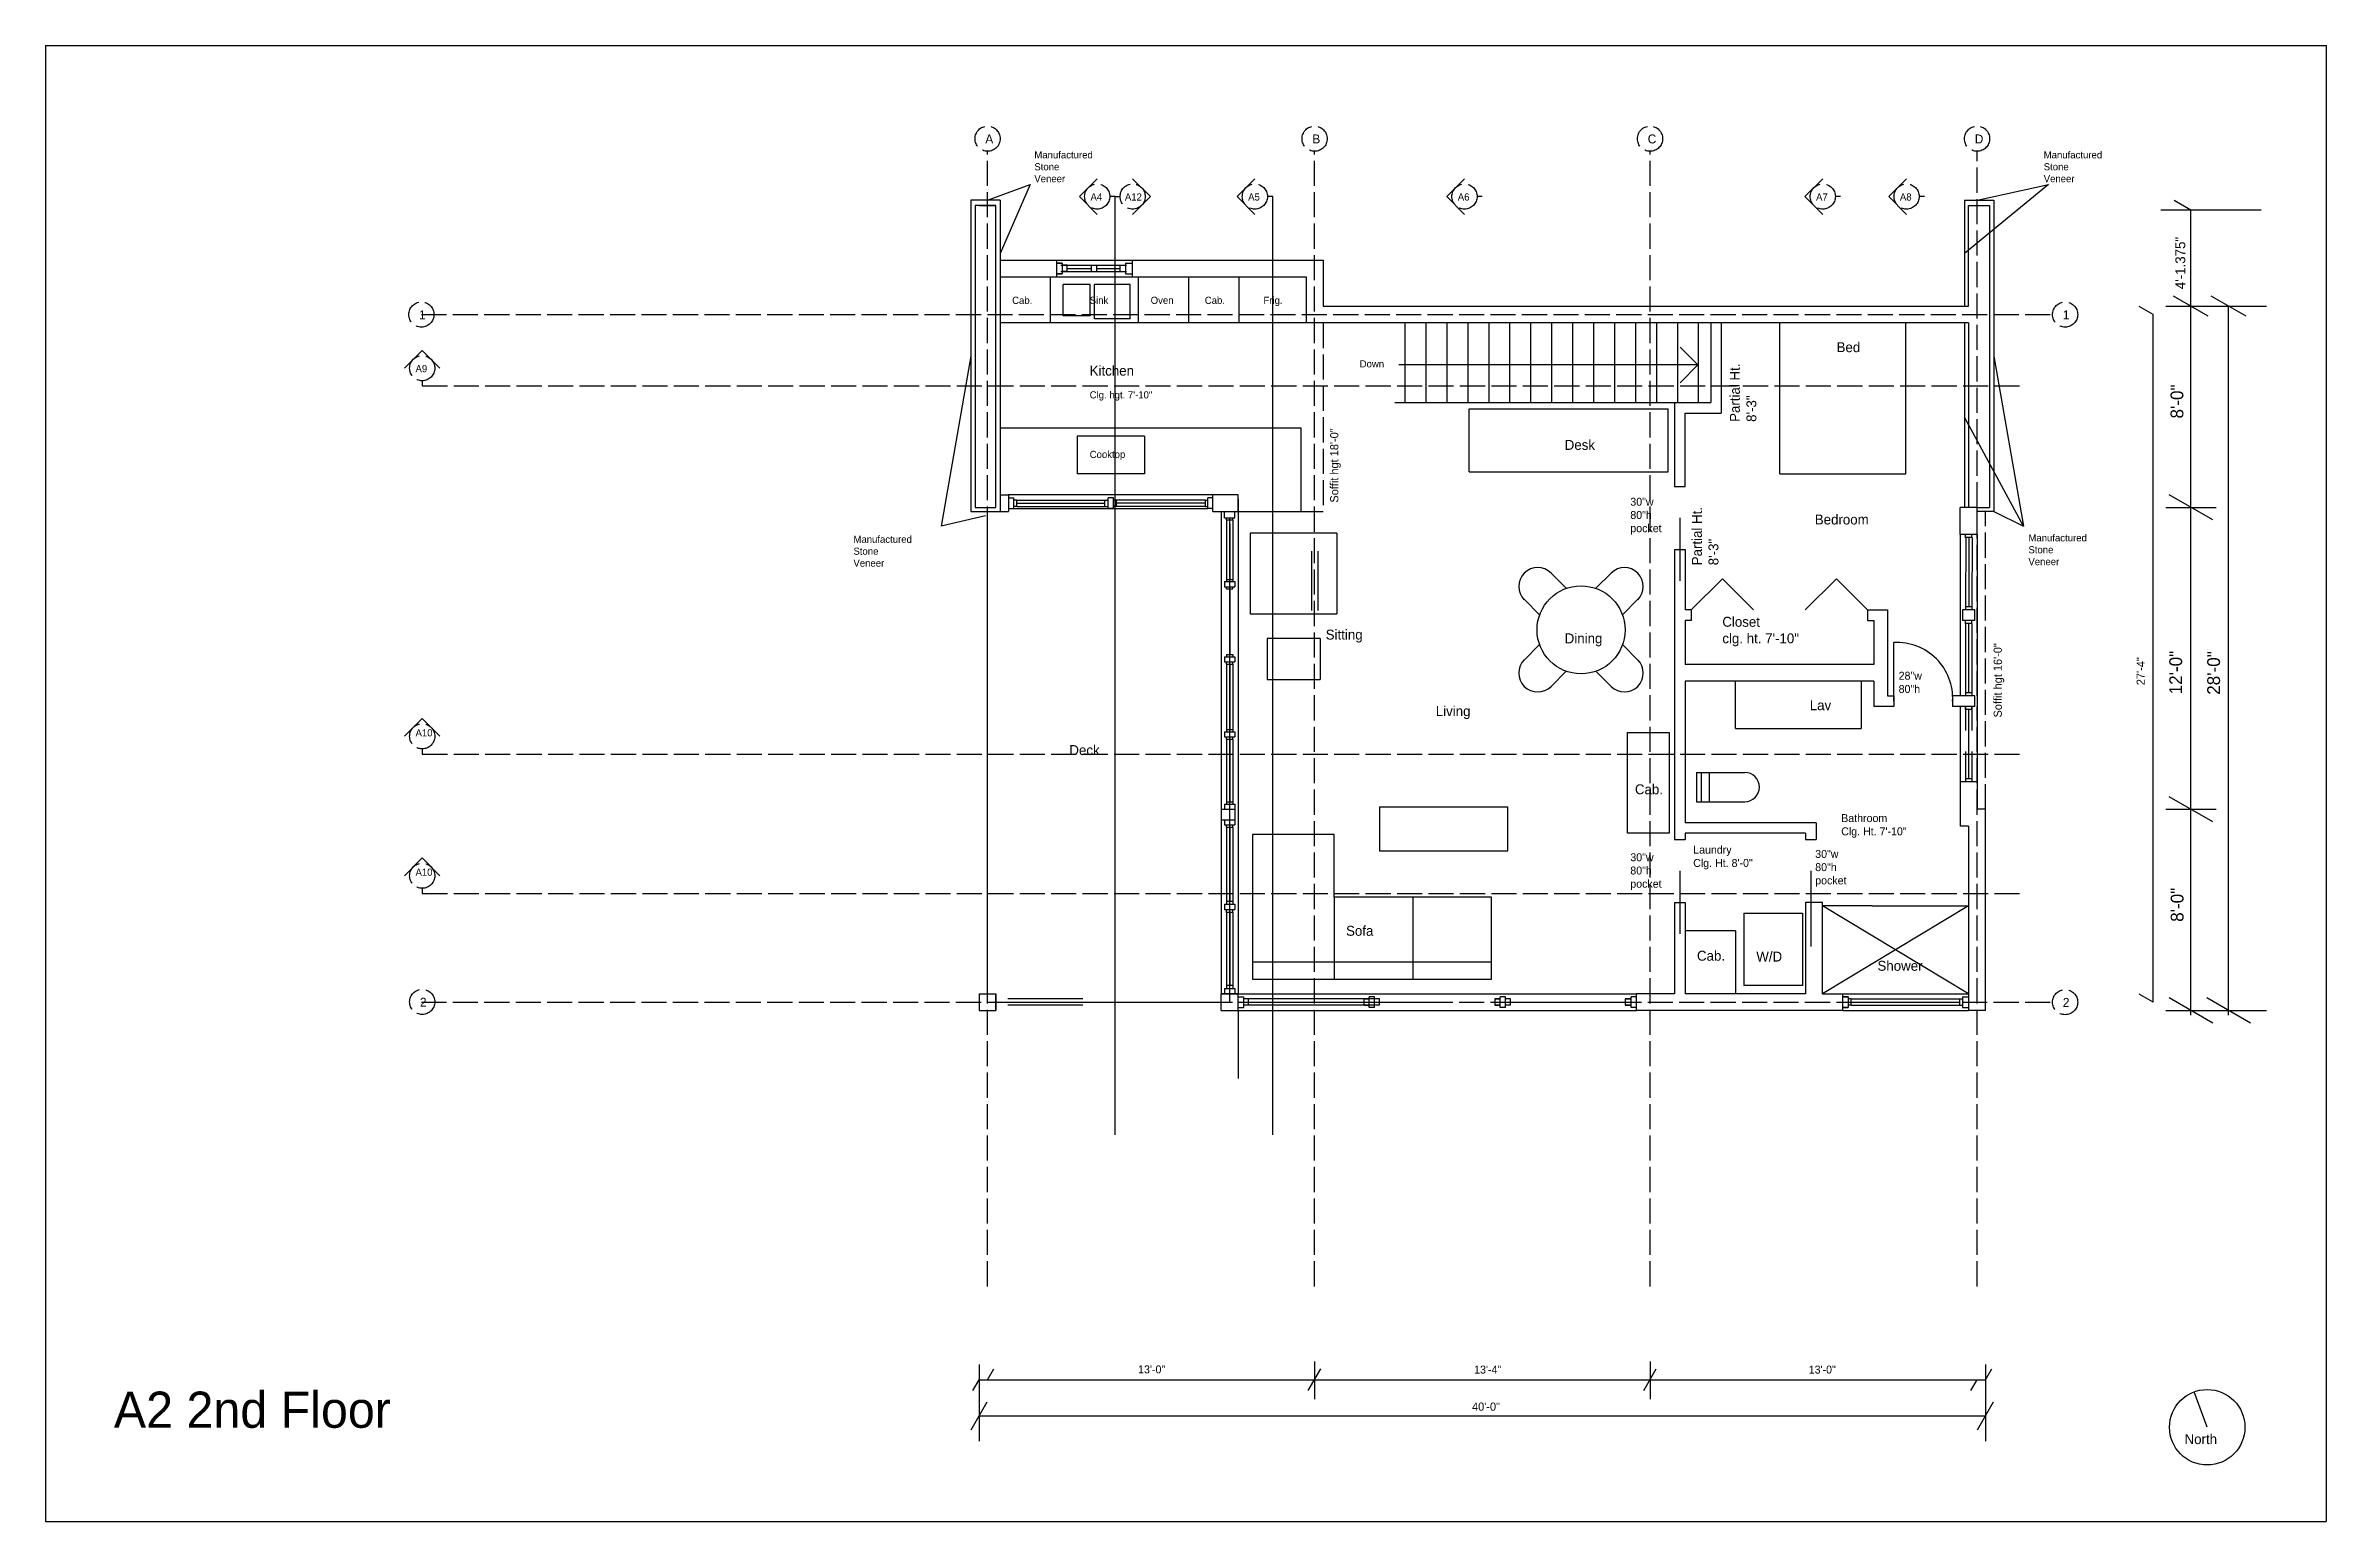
# Model space of a CAD drawing. Header units: inches. Extents: x -173 to 6851, y -1827 to 3486.
# Drawn here: x 967 to 2055, y 1971 to 2675 of the extents above; entities that cross this region are included whole.
import ezdxf

# ---------------------------------------------------------------- set-up
doc = ezdxf.new("R2010")
doc.units = ezdxf.units.IN
doc.header["$MEASUREMENT"] = 0
doc.linetypes.add('ACAD_ISO02W100', pattern=[15, 12, -3])
for name, color, linetype in [('const', 7, 'Continuous'), ('e1', 7, 'Continuous'), ('e2', 251, 'Continuous'), ('glass', 172, 'Continuous'), ('grid', 252, 'ACAD_ISO02W100'), ('millwork', 253, 'Continuous'), ('soffit', 253, 'ACAD_ISO02W100'), ('stairs', 140, 'Continuous'), ('walls', 7, 'Continuous')]:
    doc.layers.add(name, color=color, linetype=linetype)

msp = doc.modelspace()

# ---------------------------------------------------------------- texts
at = {"layer": 'const', "attachment_point": 1}
for s, insert, char_height, width in [('A', (1415.2, 2632.4), 4.26, 1625.197), ('\\pt3.4098;Manufactured^JStone^JVeneer', (1438.6, 2624.4), 3.41, 1300.158), ('B', (1571.2, 2632.4), 4.26, 1625.197), ('C', (1731.2, 2632.4), 4.26, 1625.197), ('D', (1887.2, 2632.4), 4.26, 1625.197), ('\\pt3.4098;Manufactured^JStone^JVeneer', (1920.1, 2624.4), 3.41, 1300.158), ('A4', (1465.4, 2604.3), 3.41, 1300.158), ('A12', (1481.8, 2604.3), 3.41, 1300.158), ('A5', (1540.6, 2604.3), 3.41, 1300.158), ('A6', (1640.6, 2604.3), 3.41, 1300.158), ('A7', (1811.5, 2604.3), 3.41, 1300.158), ('A8', (1851.5, 2604.3), 3.41, 1300.158), ('1', (1145.1, 2548.5), 4.26, 1625.197), ('\\pt3.4098;Cab.', (1428, 2555), 3.41, 1300.158), ('\\pt3.4098;Sink', (1465, 2555), 3.41, 1300.158), ('\\pt3.4098;Oven', (1494.1, 2555), 3.41, 1300.158), ('\\pt3.4098;Cab.', (1519.9, 2555), 3.41, 1300.158), ('\\pt3.4098;Frig.', (1547.9, 2555), 3.41, 1300.158), ('1', (1929.2, 2548.5), 4.26, 1625.197), ('\\pt3.4098;Down', (1593.8, 2524.7), 3.41, 1300.158), ('Bed', (1821.3, 2533.3), 4.74, 1805.775), ('A9', (1143.4, 2522.4), 3.41, 1300.158), ('\\PKitchen', (1465, 2530), 4.74, 1805.775), ('\\pt3.4098;Clg. hgt. 7\'-10"', (1465, 2509.9), 3.41, 1300.158), ('\\pt3.4098;Cooktop', (1465, 2481.5), 3.41, 1300.158), ('\\PDesk', (1691.6, 2494.6), 4.74, 1805.775), ('30"w^J80"h^Jpocket', (1722.9, 2459.1), 3.789, 1444.62), ('\\PBedroom', (1810.9, 2459), 4.74, 1805.775), ('\\pt3.4098;Manufactured^JStone^JVeneer', (1352.3, 2441), 3.41, 1300.158), ('\\pt3.4098;Manufactured^JStone^JVeneer', (1912.8, 2441.7), 3.41, 1300.158), ('Sitting', (1577.6, 2396.2), 4.74, 1805.775), ('\\PDining', (1691.6, 2402.3), 4.74, 1805.775), ('Closet^Jclg. ht. 7\'-10"', (1766.8, 2402.3), 4.736, 1805.775), ('28"w^J80"h', (1850.9, 2376.1), 3.79, 1444.62), ('Lav', (1808.5, 2362.5), 4.74, 1805.775), ('Living', (1630.1, 2359.7), 4.74, 1805.775), ('A10', (1143.4, 2348.7), 3.41, 1300.158), ('Deck', (1455.3, 2341.1), 4.74, 1805.775), ('Cab.', (1725.1, 2322.4), 4.74, 1805.775), ('^JBathroom^JClg. Ht. 7\'-10"', (1823.5, 2314.5), 3.789, 1444.62), ('30"w^J80"h^Jpocket', (1722.9, 2289.5), 3.789, 1444.62), ('Laundry^JClg. Ht. 8\'-0"', (1752.9, 2293.1), 3.789, 1444.62), ('30"w^J80"h^Jpocket', (1811.1, 2291.1), 3.789, 1444.62), ('A10', (1143.4, 2282.2), 3.41, 1300.158), ('Sofa', (1587.3, 2254.9), 4.74, 1805.775), ('Cab.', (1754.7, 2243), 4.74, 1805.775), ('W/D', (1783, 2242.6), 4.74, 1805.775), ('Shower', (1840.8, 2238.2), 4.74, 1805.775), ('2', (1145.5, 2220.6), 4.26, 1625.197), ('2', (1929.2, 2220.5), 4.26, 1625.197), ('13\'-0"', (1488.1, 2045.2), 3.79, 1444.62), ('13\'-4"', (1648.4, 2045.1), 3.79, 1444.62), ('13\'-0"', (1808, 2045.1), 3.79, 1444.62), ('A2 2nd Floor', (999.5, 2032.7), 17.262, 6582.049), ('40\'-0"', (1647.4, 2027.5), 3.91, 1491.22), ('North', (1987.3, 2012.4), 4.74, 1805.775)]:
    msp.add_mtext(s, dxfattribs=dict(at, insert=insert, char_height=char_height, width=width))
at = {"layer": 'const', "attachment_point": 1, "rotation": 90}
for s, insert, char_height, width in [('4\'-1.375"', (1982.9, 2558.6), 4.74, 1805.775), ('Partial Ht.^J8\'-3"', (1770.4, 2495.3), 4.736, 1805.775), ('8\'-0"', (1980.6, 2496.9), 6.11, 2330.032), ('Soffit hgt 18\'-0"', (1579.7, 2456.8), 3.911, 1491.22), ('Partial Ht.^J8\'-3"', (1752.3, 2426.9), 4.736, 1805.775), ('Soffit hgt 16\'-0"', (1896.2, 2354.3), 3.911, 1491.22), ('27\'-4"', (1964.4, 2369.7), 3.91, 1491.22), ('12\'-0"', (1980, 2365.3), 6.11, 2330.032), ('28\'-0"', (1998.1, 2365.1), 6.11, 2330.032), ('8\'-0"', (1980.7, 2256.8), 6.11, 2330.032)]:
    msp.add_mtext(s, dxfattribs=dict(at, insert=insert, char_height=char_height, width=width))

# ---------------------------------------------------------------- linework, layer by layer
for p, q in [((966.9, 2674.8), (2054.9, 2674.8)), ((966.9, 2674.8), (966.9, 1970.8)), ((2054.9, 2674.8), (2054.9, 1970.8)), ((966.9, 1970.8), (2054.9, 1970.8))]:
    msp.add_line(p, q)
at = {"layer": 'const'}
for p, q in [((1990.3, 2596.3), (1982.3, 2600.9)), ((2023.9, 2596.3), (1975.9, 2596.3)), ((1990.3, 2212.3), (1990.3, 2596.3)), ((1972.3, 2546.5), (1965.6, 2550.3)), ((1972.3, 2218.5), (1972.3, 2546.5)), ((1978.3, 2550.5), (2026.3, 2550.5)), ((1998.6, 2545.7), (1982, 2555.3)), ((2016.6, 2545.7), (2000, 2555.3)), ((2008.3, 2212.3), (2008.3, 2550.5)), ((2000.7, 2448.5), (1979.9, 2460.5)), ((1978.3, 2454.5), (2002.3, 2454.5)), ((1978.3, 2310.5), (2002.3, 2310.5)), ((2000.7, 2304.5), (1979.9, 2316.5)), ((1972.3, 2218.5), (1965.6, 2222.3)), ((2000.7, 2208.5), (1979.9, 2220.5)), ((2018.7, 2208.5), (1997.9, 2220.5)), ((1978.3, 2214.5), (2026.3, 2214.5)), ((1412.3, 2045.7), (1412.3, 2009.1)), ((1892.3, 2045.7), (1892.3, 2009.1)), ((1409.3, 2033.2), (1412.3, 2038.4)), ((1412.3, 2038.4), (1892.3, 2038.4)), ((1416.3, 2038.4), (1419.3, 2043.6)), ((1569.3, 2033.2), (1575.3, 2043.6)), ((1729.3, 2033.2), (1735.3, 2043.6)), ((1885.3, 2033.2), (1888.3, 2038.4)), ((1892.3, 2038.4), (1895.3, 2043.6)), ((1408.5, 2014.5), (1416.1, 2027.8)), ((1888.5, 2014.5), (1896.1, 2027.8)), ((1412.3, 2021.1), (1892.3, 2021.1))]:
    msp.add_line(p, q, dxfattribs=at)
at = {"layer": 'e1'}
for p, q in [((1887.3, 2400.6), (1887.3, 2405.6)), ((1887.3, 2359.6), (1887.3, 2364.6)), ((1540.8, 2218.5), (1595.8, 2218.5)), ((1603.3, 2218.5), (1629.5, 2218.5)), ((1665.8, 2218.5), (1720.5, 2218.5)), ((1828.3, 2218.5), (1880.1, 2218.5))]:
    msp.add_line(p, q, dxfattribs=at)
msp.add_circle((1998.1, 2015.7), 18, dxfattribs=at)
at = {"layer": 'e2'}
for p, q in [((1477.1, 2602.8), (1474.6, 2602.8)), ((1477.1, 2155.2), (1477.1, 2602.8)), ((1477.1, 2602.8), (1479.5, 2602.8)), ((1552.3, 2602.8), (1549.8, 2602.8)), ((1552.3, 2155.2), (1552.3, 2602.8)), ((1652.3, 2602.8), (1649.8, 2602.8)), ((1823.2, 2602.8), (1820.7, 2602.8)), ((1863.2, 2602.8), (1860.7, 2602.8)), ((1910.5, 2445.6), (1882.3, 2497.5)), ((1527.8, 2452.5), (1527.8, 2310.5)), ((1535.8, 2458.5), (1535.8, 2222.5)), ((1527.8, 2305.5), (1527.8, 2222.5)), ((1884.3, 2264.5), (1814.5, 2222.5)), ((1884.3, 2222.5), (1814.5, 2264.5)), ((1838.3, 2264.5), (1814.5, 2264.5)), ((1535.8, 2222.5), (1725.8, 2222.5)), ((1535.8, 2214.5), (1725.8, 2214.5))]:
    msp.add_line(p, q, dxfattribs=at)
at = {"layer": 'glass'}
for p, q in [((1451.3, 2570), (1482.6, 2570)), ((1451.3, 2567), (1482.6, 2567)), ((1430.3, 2458), (1472.3, 2458)), ((1430.3, 2455), (1472.3, 2455)), ((1520.3, 2458), (1477.8, 2458)), ((1520.3, 2455), (1477.8, 2455)), ((1530.3, 2448.5), (1530.3, 2420.1)), ((1533.3, 2448.5), (1533.3, 2420.1)), ((1882.9, 2440.1), (1882.8, 2407.1)), ((1885.9, 2440.1), (1885.8, 2407.1)), ((1570.8, 2433.6), (1570.8, 2405.3)), ((1573.8, 2433.6), (1573.8, 2405.3)), ((1882.8, 2399.1), (1882.8, 2364.6)), ((1885.8, 2399.1), (1885.8, 2364.6)), ((1530.3, 2379.8), (1530.3, 2348.5)), ((1533.3, 2379.8), (1533.3, 2348.5)), ((1882.8, 2359.7), (1882.8, 2348)), ((1885.8, 2359.6), (1885.8, 2348)), ((1530.3, 2344), (1530.3, 2314)), ((1533.3, 2344), (1533.3, 2314)), ((1882.8, 2338), (1882.8, 2325.1)), ((1885.8, 2338), (1885.8, 2325.1)), ((1530.3, 2302), (1530.3, 2266.7)), ((1533.3, 2302), (1533.3, 2266.7)), ((1530.3, 2261.2), (1530.3, 2226.5)), ((1533.3, 2261.2), (1533.3, 2226.5)), ((1461.7, 2220), (1426, 2220)), ((1600.5, 2220), (1539, 2220)), ((1828.3, 2220), (1880.1, 2220)), ((1461.7, 2217), (1426, 2217)), ((1600.5, 2217), (1539, 2217)), ((1828.3, 2217), (1880.1, 2217))]:
    msp.add_line(p, q, dxfattribs=at)
at = {"layer": 'grid'}
for p, q in [((1416.3, 2082.9), (1416.3, 2624.4)), ((1572.3, 2082.9), (1572.3, 2624.4)), ((1732.3, 2082.9), (1732.3, 2624.4)), ((1888.3, 2364.6), (1888.3, 2624.4)), ((1146.2, 2546.5), (1924.3, 2546.5)), ((1146.6, 2514.9), (1146.6, 2512.5)), ((1146.6, 2512.5), (1911.5, 2512.5)), ((1888.3, 2082.9), (1888.3, 2359.6)), ((1146.6, 2339.3), (1146.6, 2336.8)), ((1146.6, 2336.8), (1911.5, 2336.8)), ((1146.6, 2272.8), (1146.6, 2270.3)), ((1146.6, 2270.3), (1911.5, 2270.3)), ((1146.2, 2218.5), (1924.3, 2218.5))]:
    msp.add_line(p, q, dxfattribs=at)
for centre in [(1416.3, 2630.4), (1572.3, 2630.4), (1732.3, 2630.4), (1888.3, 2630.4), (1468.6, 2602.8), (1485.5, 2602.8), (1543.8, 2602.8), (1643.8, 2602.8), (1814.7, 2602.8), (1854.7, 2602.8), (1146.2, 2546.5), (1930.3, 2546.5), (1146.6, 2520.9), (1146.6, 2345.3), (1146.6, 2278.8), (1146.6, 2218.6), (1930.3, 2218.5)]:
    msp.add_circle(centre, 6, dxfattribs=at)
at = {"layer": 'millwork'}
for p, q in [((1416.3, 2601), (1436.6, 2608.5)), ((1436.6, 2608.5), (1422.3, 2575.7)), ((1922.4, 2608.5), (1882.3, 2575.7)), ((1888.3, 2601), (1922.4, 2608.5)), ((1884.3, 2550.5), (1884.3, 2598.5)), ((1449.3, 2572.5), (1485.3, 2572.5)), ((1454.3, 2568.5), (1465.9, 2568.5)), ((1468.4, 2568.5), (1479.6, 2568.5)), ((1446.3, 2542.5), (1446.3, 2564.5)), ((1449.3, 2564.5), (1485.3, 2564.5)), ((1452.3, 2545.9), (1452.3, 2560.9)), ((1465.3, 2560.9), (1452.3, 2560.9)), ((1465.3, 2545.9), (1465.3, 2560.9)), ((1467.3, 2544.4), (1467.3, 2560.9)), ((1484.3, 2560.9), (1467.3, 2560.9)), ((1484.3, 2544.4), (1484.3, 2560.9)), ((1488.3, 2542.5), (1488.3, 2564.5)), ((1512.3, 2542.5), (1512.3, 2564.5)), ((1536.3, 2542.5), (1536.3, 2564.5)), ((1568.3, 2542.5), (1422.3, 2542.5)), ((1465.3, 2545.9), (1452.3, 2545.9)), ((1484.3, 2544.4), (1467.3, 2544.4)), ((1745.5, 2504.5), (1745.5, 2542.5)), ((1755.5, 2504.5), (1755.5, 2542.5)), ((1794.3, 2470.5), (1794.3, 2542.5)), ((1854.3, 2470.5), (1854.3, 2542.5)), ((1408.3, 2526.7), (1394.1, 2445.6)), ((1896.3, 2526.7), (1910.5, 2445.6)), ((1748, 2502.5), (1748, 2502.5)), ((1422.3, 2492.5), (1565.8, 2492.5)), ((1565.8, 2492.5), (1565.8, 2452.5)), ((1646, 2471.4), (1646, 2501.5)), ((1646, 2501.5), (1741, 2501.5)), ((1741, 2471.4), (1741, 2501.5)), ((1459.1, 2488.5), (1459.1, 2470.5)), ((1491.1, 2488.5), (1459.1, 2488.5)), ((1491.1, 2488.5), (1491.1, 2470.5)), ((1491.1, 2470.5), (1459.1, 2470.5)), ((1646, 2471.4), (1741, 2471.4)), ((1794.3, 2470.5), (1854.3, 2470.5)), ((1523.8, 2460.5), (1426.3, 2460.5)), ((1415.3, 2450.5), (1394.1, 2445.6)), ((1416.3, 2222.5), (1416.3, 2452.5)), ((1426.3, 2454), (1521.3, 2454)), ((1430.3, 2456.5), (1472.3, 2456.5)), ((1520.3, 2456.5), (1477.8, 2456.5)), ((1531.8, 2218.5), (1531.8, 2449.5)), ((1535.8, 2452.5), (1565.8, 2452.5)), ((1896.3, 2452.5), (1910.5, 2445.6)), ((1531.8, 2446.5), (1531.8, 2420.1)), ((1582.9, 2442.2), (1541.6, 2442.2)), ((1541.6, 2442.2), (1541.6, 2403.7)), ((1582.9, 2442.2), (1582.9, 2403.7)), ((1880.3, 2441.6), (1880.3, 2364.6)), ((1884.4, 2440.1), (1884.4, 2407.1)), ((1888.3, 2441.6), (1888.3, 2323.6)), ((1531.8, 2415.6), (1531.8, 2384.3)), ((1685.1, 2423.2), (1692.3, 2415.9)), ((1713.7, 2423.2), (1706.5, 2415.9)), ((1766.9, 2420.4), (1752, 2405.6)), ((1781.7, 2405.6), (1766.9, 2420.4)), ((1821.2, 2420.4), (1806.3, 2405.6)), ((1836, 2405.6), (1821.2, 2420.4)), ((1672.4, 2410.5), (1679.6, 2403.2)), ((1726.4, 2410.5), (1719.2, 2403.2)), ((1541.6, 2403.7), (1582.9, 2403.7)), ((1884.3, 2399.1), (1884.3, 2366.1)), ((1574.9, 2391.9), (1549.6, 2391.9)), ((1549.6, 2391.9), (1549.6, 2372.4)), ((1574.9, 2391.9), (1574.9, 2372.4)), ((1672.4, 2381.8), (1679.6, 2389.1)), ((1726.4, 2381.8), (1719.2, 2389.1)), ((1531.8, 2379.8), (1531.8, 2348.5)), ((1549.6, 2372.4), (1574.9, 2372.4)), ((1685.1, 2369.1), (1692.3, 2376.4)), ((1713.7, 2369.1), (1706.5, 2376.4)), ((1773, 2349.1), (1773, 2371.6)), ((1833, 2371.6), (1833, 2349.1)), ((1880.3, 2359.6), (1880.3, 2323.6)), ((1884.3, 2358.1), (1884.3, 2325.1)), ((1531.8, 2344), (1531.8, 2314)), ((1773, 2349.1), (1833, 2349.1)), ((1754.5, 2328.1), (1777.5, 2328.1)), ((1754.5, 2328.1), (1754.5, 2314.1)), ((1756.8, 2314.1), (1756.8, 2328.1)), ((1760.5, 2328.1), (1760.5, 2314.1)), ((1603.3, 2311.7), (1603.3, 2290.6)), ((1603.3, 2311.7), (1664.5, 2311.7)), ((1664.5, 2290.6), (1664.5, 2311.7)), ((1754.5, 2314.1), (1777.5, 2314.1)), ((1531.8, 2302), (1531.8, 2266.7)), ((1603.3, 2290.6), (1664.5, 2290.6)), ((1581.7, 2268.5), (1581.7, 2229.5)), ((1619.2, 2268.5), (1619.2, 2229.5)), ((1531.8, 2261.2), (1531.8, 2226.5)), ((1773, 2252.5), (1749, 2252.5)), ((1773, 2252.5), (1773, 2222.5)), ((1777, 2260.9), (1805, 2260.9)), ((1777, 2260.9), (1777, 2226.5)), ((1805, 2260.9), (1805, 2226.5)), ((1656.7, 2237.5), (1542.7, 2237.5)), ((1805, 2226.5), (1777, 2226.5)), ((1824.3, 2222.5), (1884.3, 2222.5)), ((1420.3, 2218.5), (1527.8, 2218.5)), ((1535.8, 2214.5), (1535.8, 2182)), ((1824.3, 2214.5), (1884.3, 2214.5))]:
    msp.add_line(p, q, dxfattribs=at)
msp.add_lwpolyline([(1741.5, 2299.1), (1721.5, 2299.1), (1721.5, 2347.1), (1741.5, 2347.1)], close=True, dxfattribs=at)
msp.add_lwpolyline([(1542.7, 2229.5), (1656.7, 2229.5), (1656.7, 2268.5), (1581.7, 2268.5), (1581.7, 2298.5), (1542.7, 2298.5), (1542.7, 2229.5)], dxfattribs=at)
for centre, radius, start, end in [((1678.7, 2416.8), 9, 45, 225), ((1720.1, 2416.8), 9, 315, 135), ((1850, 2363.4), 26.7, 357.1367, 92.8633), ((1678.7, 2375.5), 9, 135, 315), ((1720.1, 2375.5), 9, 225, 45), ((1777.5, 2321.1), 7, 270, 90)]:
    msp.add_arc(centre, radius, start, end, dxfattribs=at)
at = {"layer": 'soffit'}
for p, q in [((1576.3, 2542.5), (1576.3, 2452.5)), ((1535.8, 2452.5), (1576.3, 2452.5)), ((1892.3, 2310.5), (1892.3, 2452.5))]:
    msp.add_line(p, q, dxfattribs=at)
at = {"layer": 'stairs'}
for p, q in [((1615.5, 2504.5), (1615.5, 2542.5)), ((1625.5, 2504.5), (1625.5, 2542.5)), ((1635.5, 2504.5), (1635.5, 2542.5)), ((1645.5, 2504.5), (1645.5, 2542.5)), ((1655.5, 2504.5), (1655.5, 2542.5)), ((1665.5, 2504.5), (1665.5, 2542.5)), ((1675.5, 2504.5), (1675.5, 2542.5)), ((1685.5, 2504.5), (1685.5, 2542.5)), ((1695.5, 2504.5), (1695.5, 2542.5)), ((1705.5, 2504.5), (1705.5, 2542.5)), ((1715.5, 2504.5), (1715.5, 2542.5)), ((1725.5, 2504.5), (1725.5, 2542.5)), ((1735.5, 2504.5), (1735.5, 2542.5)), ((1610.5, 2504.5), (1761.3, 2504.5))]:
    msp.add_line(p, q, dxfattribs=at)
at = {"layer": 'walls'}
for p, q in [((1468.6, 2611.3), (1460.1, 2602.8)), ((1485.5, 2611.3), (1494, 2602.8)), ((1543.8, 2611.3), (1535.3, 2602.8)), ((1643.8, 2611.3), (1635.3, 2602.8)), ((1814.7, 2611.3), (1806.2, 2602.8)), ((1854.7, 2611.3), (1846.2, 2602.8)), ((1408.3, 2601), (1408.3, 2452.5)), ((1422.3, 2601), (1408.3, 2601)), ((1422.3, 2601), (1422.3, 2452.5)), ((1468.6, 2594.3), (1460.1, 2602.8)), ((1485.5, 2594.3), (1494, 2602.8)), ((1543.8, 2594.3), (1535.3, 2602.8)), ((1643.8, 2594.3), (1635.3, 2602.8)), ((1814.7, 2594.3), (1806.2, 2602.8)), ((1854.7, 2594.3), (1846.2, 2602.8)), ((1882.3, 2601), (1882.3, 2550.5)), ((1882.3, 2601), (1896.3, 2601)), ((1896.3, 2601), (1896.3, 2452.5)), ((1420.3, 2598.5), (1410.3, 2598.5)), ((1410.3, 2598.5), (1410.3, 2454.5)), ((1412.3, 2598.5), (1420.3, 2598.5)), ((1420.3, 2454.5), (1420.3, 2598.5)), ((1884.3, 2598.5), (1894.3, 2598.5)), ((1894.3, 2598.5), (1894.3, 2454.5)), ((1422.3, 2572.5), (1576.3, 2572.5)), ((1449.3, 2564.5), (1449.3, 2572.5)), ((1449.3, 2571), (1451.8, 2571)), ((1451.8, 2571), (1449.3, 2571)), ((1451.8, 2571), (1451.8, 2566)), ((1454.3, 2570), (1451.8, 2570)), ((1451.8, 2570), (1454.3, 2570)), ((1454.3, 2567), (1454.3, 2570)), ((1454.3, 2567), (1454.3, 2570)), ((1465.9, 2570), (1468.4, 2570)), ((1465.9, 2567), (1465.9, 2570)), ((1468.4, 2567), (1468.4, 2570)), ((1479.6, 2567), (1479.6, 2570)), ((1479.6, 2570), (1482.1, 2570)), ((1482.1, 2571), (1482.1, 2566)), ((1482.1, 2571), (1485.3, 2571)), ((1485.3, 2572.5), (1485.3, 2564.5)), ((1576.3, 2572.5), (1576.3, 2550.5)), ((1422.3, 2564.5), (1568.3, 2564.5)), ((1449.3, 2566), (1451.8, 2566)), ((1451.8, 2566), (1449.3, 2566)), ((1454.3, 2567), (1451.8, 2567)), ((1451.8, 2567), (1454.3, 2567)), ((1465.9, 2567), (1468.4, 2567)), ((1479.6, 2567), (1482.1, 2567)), ((1482.1, 2566), (1485.3, 2566)), ((1568.3, 2564.5), (1568.3, 2542.5)), ((1576.3, 2550.5), (1884.3, 2550.5)), ((1766.3, 2542.5), (1568.3, 2542.5)), ((1761.3, 2542.5), (1761.3, 2504.5)), ((1884.3, 2542.5), (1766.3, 2542.5)), ((1766.3, 2542.5), (1766.3, 2499.5)), ((1882.3, 2542.5), (1882.3, 2454.5)), ((1884.3, 2542.5), (1884.3, 2454.5)), ((1138.1, 2520.9), (1146.6, 2529.4)), ((1155, 2520.9), (1146.6, 2529.4)), ((1755.1, 2522.5), (1746.6, 2530.9)), ((1755.1, 2522.5), (1612.4, 2522.5)), ((1755.1, 2522.5), (1746.6, 2514)), ((1744, 2504.5), (1744, 2464.5)), ((1749, 2499.5), (1766.3, 2499.5)), ((1749, 2464.5), (1749, 2499.5)), ((1422.3, 2460.5), (1426.3, 2460.5)), ((1426.3, 2460.5), (1426.3, 2452.5)), ((1426.3, 2459), (1428.8, 2459)), ((1428.8, 2454), (1428.8, 2459)), ((1476.3, 2459), (1473.8, 2459)), ((1473.8, 2454), (1473.8, 2459)), ((1476.3, 2454), (1476.3, 2459)), ((1521.3, 2454), (1521.3, 2459)), ((1523.8, 2459), (1521.3, 2459)), ((1535.8, 2460.5), (1523.8, 2460.5)), ((1523.8, 2452.5), (1523.8, 2460.5)), ((1535.8, 2452.5), (1535.8, 2460.5)), ((1744, 2464.5), (1749, 2464.5)), ((1408.3, 2452.5), (1422.3, 2452.5)), ((1410.3, 2454.5), (1420.3, 2454.5)), ((1422.3, 2452.5), (1426.3, 2452.5)), ((1426.3, 2454), (1428.8, 2454)), ((1430.3, 2458), (1428.8, 2458)), ((1430.3, 2455), (1428.8, 2455)), ((1430.3, 2455), (1430.3, 2458)), ((1472.3, 2455), (1472.3, 2458)), ((1472.3, 2458), (1473.8, 2458)), ((1472.3, 2455), (1473.8, 2455)), ((1476.3, 2454), (1473.8, 2454)), ((1477.8, 2458), (1476.3, 2458)), ((1477.8, 2455), (1476.3, 2455)), ((1477.8, 2455), (1477.8, 2458)), ((1520.3, 2458), (1518.8, 2458)), ((1520.3, 2455), (1518.8, 2455)), ((1520.3, 2455), (1520.3, 2458)), ((1520.3, 2458), (1521.3, 2458)), ((1520.3, 2455), (1521.3, 2455)), ((1523.8, 2454), (1521.3, 2454)), ((1523.8, 2452.5), (1535.8, 2452.5)), ((1529.3, 2449.5), (1529.3, 2452.5)), ((1529.3, 2449.5), (1534.3, 2449.5)), ((1530.3, 2448.5), (1530.3, 2449.5)), ((1530.3, 2448.5), (1533.3, 2448.5)), ((1533.3, 2448.5), (1533.3, 2449.5)), ((1534.3, 2449.5), (1534.3, 2452.5)), ((1746.5, 2449.5), (1746.5, 2419.5)), ((1888.3, 2454.5), (1880.3, 2454.5)), ((1880.3, 2441.6), (1880.3, 2454.5)), ((1888.3, 2454.5), (1894.3, 2454.5)), ((1888.3, 2441.6), (1888.3, 2454.5)), ((1896.3, 2452.5), (1888.3, 2452.5)), ((1888.3, 2441.6), (1880.3, 2441.6)), ((1882.8, 2440.1), (1882.8, 2441.6)), ((1885.8, 2440.1), (1882.8, 2440.1)), ((1885.8, 2440.1), (1885.8, 2441.6)), ((1744, 2434.5), (1749, 2434.5)), ((1744, 2434.5), (1744, 2296.1)), ((1749, 2434.5), (1749, 2405.6)), ((1529.3, 2419.1), (1534.3, 2419.1)), ((1529.3, 2419.1), (1529.3, 2416.6)), ((1529.3, 2416.6), (1534.3, 2416.6)), ((1530.3, 2420.1), (1530.3, 2419.1)), ((1530.3, 2420.1), (1533.3, 2420.1)), ((1530.3, 2415.6), (1530.3, 2416.6)), ((1530.3, 2415.6), (1533.3, 2415.6)), ((1533.3, 2420.1), (1533.3, 2419.1)), ((1533.3, 2415.6), (1533.3, 2416.6)), ((1534.3, 2419.1), (1534.3, 2416.6)), ((1752, 2405.6), (1749, 2405.6)), ((1752, 2405.6), (1752, 2400.6)), ((1836, 2405.6), (1845.6, 2405.6)), ((1836, 2405.6), (1836, 2400.6)), ((1845.6, 2405.6), (1845.6, 2364.6)), ((1881.3, 2405.6), (1881.3, 2400.6)), ((1887.3, 2405.6), (1881.3, 2405.6)), ((1885.8, 2407.1), (1882.8, 2407.1)), ((1882.8, 2407.1), (1882.8, 2405.6)), ((1885.8, 2407.1), (1885.8, 2405.6)), ((1752, 2400.6), (1749, 2400.6)), ((1749, 2400.6), (1749, 2379.6)), ((1836, 2400.6), (1839, 2400.6)), ((1839, 2400.6), (1839, 2379.6)), ((1839, 2400.6), (1839, 2379.6)), ((1887.3, 2400.6), (1881.3, 2400.6)), ((1882.8, 2399.1), (1882.8, 2400.6)), ((1885.8, 2399.1), (1882.8, 2399.1)), ((1885.8, 2399.1), (1885.8, 2400.6)), ((1529.3, 2383.3), (1534.3, 2383.3)), ((1529.3, 2383.3), (1529.3, 2380.8)), ((1530.3, 2384.3), (1530.3, 2383.3)), ((1530.3, 2384.3), (1533.3, 2384.3)), ((1533.3, 2384.3), (1533.3, 2383.3)), ((1534.3, 2383.3), (1534.3, 2380.8)), ((1848.6, 2362.1), (1848.6, 2390.1)), ((1529.3, 2380.8), (1534.3, 2380.8)), ((1530.3, 2379.8), (1530.3, 2380.8)), ((1530.3, 2379.8), (1533.3, 2379.8)), ((1533.3, 2379.8), (1533.3, 2380.8)), ((1839, 2379.6), (1749, 2379.6)), ((1839, 2371.6), (1749, 2371.6)), ((1749, 2371.6), (1749, 2304.1)), ((1839, 2371.6), (1839, 2359.6)), ((1845.6, 2364.6), (1848.6, 2364.6)), ((1848.6, 2364.6), (1848.6, 2359.6)), ((1876.6, 2364.6), (1876.6, 2359.6)), ((1887.3, 2364.6), (1876.6, 2364.6)), ((1885.8, 2366.1), (1882.8, 2366.1)), ((1882.8, 2366.1), (1882.8, 2364.6)), ((1885.8, 2366.1), (1885.8, 2364.6)), ((1138.1, 2345.3), (1146.6, 2353.8)), ((1155, 2345.3), (1146.6, 2353.8)), ((1848.6, 2359.6), (1839, 2359.6)), ((1887.3, 2359.6), (1876.6, 2359.6)), ((1882.8, 2358.1), (1882.8, 2359.6)), ((1885.8, 2358.1), (1882.8, 2358.1)), ((1885.8, 2358.1), (1885.8, 2359.6)), ((1529.3, 2347.5), (1534.3, 2347.5)), ((1529.3, 2347.5), (1529.3, 2345)), ((1529.3, 2345), (1534.3, 2345)), ((1530.3, 2348.5), (1530.3, 2347.5)), ((1530.3, 2348.5), (1533.3, 2348.5)), ((1530.3, 2344), (1530.3, 2345)), ((1530.3, 2344), (1533.3, 2344)), ((1533.3, 2348.5), (1533.3, 2347.5)), ((1533.3, 2344), (1533.3, 2345)), ((1534.3, 2347.5), (1534.3, 2345)), ((1888.3, 2323.6), (1880.3, 2323.6)), ((1880.3, 2323.6), (1880.3, 2302.5)), ((1885.8, 2325.1), (1882.8, 2325.1)), ((1882.8, 2325.1), (1882.8, 2323.6)), ((1885.8, 2325.1), (1885.8, 2323.6)), ((1888.3, 2323.6), (1888.3, 2310.5)), ((1527.8, 2310.5), (1534.3, 2310.5)), ((1527.8, 2310.5), (1527.8, 2305.5)), ((1529.3, 2313), (1534.3, 2313)), ((1529.3, 2313), (1529.3, 2310.5)), ((1530.3, 2314), (1533.3, 2314)), ((1530.3, 2314), (1530.3, 2313)), ((1533.3, 2314), (1533.3, 2313)), ((1534.3, 2313), (1534.3, 2303)), ((1892.3, 2310.5), (1888.3, 2310.5)), ((1892.3, 2214.5), (1892.3, 2310.5)), ((1527.8, 2305.5), (1534.3, 2305.5)), ((1529.3, 2305.5), (1529.3, 2303)), ((1529.3, 2303), (1534.3, 2303)), ((1530.3, 2302), (1530.3, 2303)), ((1530.3, 2302), (1533.3, 2302)), ((1533.3, 2302), (1533.3, 2303)), ((1744, 2296.1), (1749, 2296.1)), ((1811.5, 2304.1), (1749, 2304.1)), ((1806.5, 2299.1), (1749, 2299.1)), ((1749, 2299.1), (1749, 2296.1)), ((1806.5, 2299.1), (1806.5, 2296.1)), ((1806.5, 2296.1), (1811.5, 2296.1)), ((1811.5, 2304.1), (1811.5, 2296.1)), ((1884.3, 2302.5), (1880.3, 2302.5)), ((1884.3, 2302.5), (1884.3, 2214.5)), ((1138.1, 2278.8), (1146.6, 2287.3)), ((1155, 2278.8), (1146.6, 2287.3)), ((1746.5, 2281.1), (1746.5, 2251.1)), ((1809, 2281.1), (1809, 2245.1)), ((1529.3, 2265.2), (1534.3, 2265.2)), ((1529.3, 2265.2), (1529.3, 2262.7)), ((1530.3, 2266.7), (1530.3, 2265.2)), ((1530.3, 2266.7), (1533.3, 2266.7)), ((1533.3, 2266.7), (1533.3, 2265.2)), ((1534.3, 2265.2), (1534.3, 2262.7)), ((1744, 2266.1), (1744, 2222.5)), ((1744, 2266.1), (1749, 2266.1)), ((1749, 2266.1), (1749, 2222.5)), ((1806.5, 2266.1), (1806.5, 2222.5)), ((1814.5, 2266.1), (1806.5, 2266.1)), ((1809, 2266.1), (1809, 2266.1)), ((1814.5, 2222.5), (1814.5, 2266.1)), ((1838.3, 2264.5), (1884.3, 2264.5)), ((1529.3, 2262.7), (1534.3, 2262.7)), ((1530.3, 2261.2), (1530.3, 2262.7)), ((1533.3, 2261.2), (1530.3, 2261.2)), ((1533.3, 2261.2), (1533.3, 2262.7)), ((1412.3, 2222.5), (1412.3, 2214.5)), ((1412.3, 2222.5), (1420.3, 2222.5)), ((1420.3, 2222.5), (1420.3, 2214.5)), ((1420.3, 2214.5), (1420.3, 2222.5)), ((1527.8, 2222.5), (1535.8, 2222.5)), ((1535.8, 2222.5), (1527.8, 2222.5)), ((1527.8, 2214.5), (1527.8, 2222.5)), ((1529.3, 2225), (1534.3, 2225)), ((1529.3, 2225), (1529.3, 2222.5)), ((1533.3, 2226.5), (1530.3, 2226.5)), ((1530.3, 2226.5), (1530.3, 2225)), ((1533.3, 2226.5), (1533.3, 2225)), ((1534.3, 2225), (1534.3, 2222.5)), ((1535.8, 2214.5), (1535.8, 2222.5)), ((1535.8, 2221), (1538.3, 2221)), ((1538.3, 2221), (1538.3, 2216)), ((1540.8, 2220), (1538.3, 2220)), ((1540.8, 2217), (1540.8, 2220)), ((1595.8, 2220), (1595.8, 2217)), ((1596, 2220), (1598.3, 2220)), ((1598.3, 2220), (1596, 2220)), ((1598.3, 2216), (1598.3, 2221)), ((1600.8, 2221), (1598.3, 2221)), ((1600.8, 2216), (1600.8, 2221)), ((1603.3, 2220), (1600.8, 2220)), ((1603.3, 2217), (1603.3, 2220)), ((1658.3, 2220), (1660.8, 2220)), ((1658.3, 2220), (1658.3, 2217)), ((1660.8, 2220), (1658.3, 2220)), ((1660.8, 2216), (1660.8, 2221)), ((1663.3, 2221), (1660.8, 2221)), ((1663.3, 2216), (1663.3, 2221)), ((1665.8, 2220), (1663.3, 2220)), ((1665.8, 2217), (1665.8, 2220)), ((1720.5, 2220), (1723.3, 2220)), ((1720.5, 2220), (1720.5, 2217)), ((1723.3, 2220), (1720.5, 2220)), ((1723.3, 2216), (1723.3, 2221)), ((1725.8, 2221), (1723.3, 2221)), ((1744, 2222.5), (1725.8, 2222.5)), ((1725.8, 2214.5), (1725.8, 2222.5)), ((1806.5, 2222.5), (1749, 2222.5)), ((1814.5, 2222.5), (1824.3, 2222.5)), ((1824.3, 2214.5), (1824.3, 2222.5)), ((1824.3, 2221), (1826.8, 2221)), ((1826.8, 2221), (1824.3, 2221)), ((1826.8, 2221), (1826.8, 2216)), ((1828.3, 2220), (1826.8, 2220)), ((1828.3, 2217), (1828.3, 2220)), ((1828.3, 2217), (1828.3, 2220)), ((1880.1, 2217), (1880.1, 2220)), ((1880.1, 2220), (1881.3, 2220)), ((1881.3, 2221), (1881.3, 2216)), ((1881.3, 2221), (1884.3, 2221)), ((1412.3, 2214.5), (1420.3, 2214.5)), ((1527.8, 2214.5), (1535.8, 2214.5)), ((1535.8, 2216), (1538.3, 2216)), ((1540.8, 2217), (1538.3, 2217)), ((1596, 2217), (1598.3, 2217)), ((1598.3, 2217), (1596, 2217)), ((1600.8, 2216), (1598.3, 2216)), ((1603.3, 2217), (1600.8, 2217)), ((1658.3, 2217), (1660.8, 2217)), ((1660.8, 2217), (1658.3, 2217)), ((1663.3, 2216), (1660.8, 2216)), ((1665.8, 2217), (1663.3, 2217)), ((1720.5, 2217), (1723.3, 2217)), ((1723.3, 2217), (1720.5, 2217)), ((1725.8, 2216), (1723.3, 2216)), ((1824.3, 2214.5), (1725.8, 2214.5)), ((1824.3, 2216), (1826.8, 2216)), ((1826.8, 2216), (1824.3, 2216)), ((1828.3, 2217), (1826.8, 2217)), ((1880.1, 2217), (1881.3, 2217)), ((1881.3, 2216), (1884.3, 2216)), ((1892.3, 2214.5), (1884.3, 2214.5)), ((1572.3, 2047), (1572.3, 2029.1)), ((1732.3, 2047), (1732.3, 2029.1)), ((1998.1, 2015.7), (1991.9, 2032.6))]:
    msp.add_line(p, q, dxfattribs=at)
msp.add_circle((1699.4, 2396.1), 21, dxfattribs=at)

msp.set_redraw_order([(e.dxf.handle, doc.entitydb.next_handle()) for e in msp.query("TEXT MTEXT ATTDEF DIMENSION ARC_DIMENSION")])  # texts and dimensions are drawn at this point

doc.saveas('drawing.dxf')
